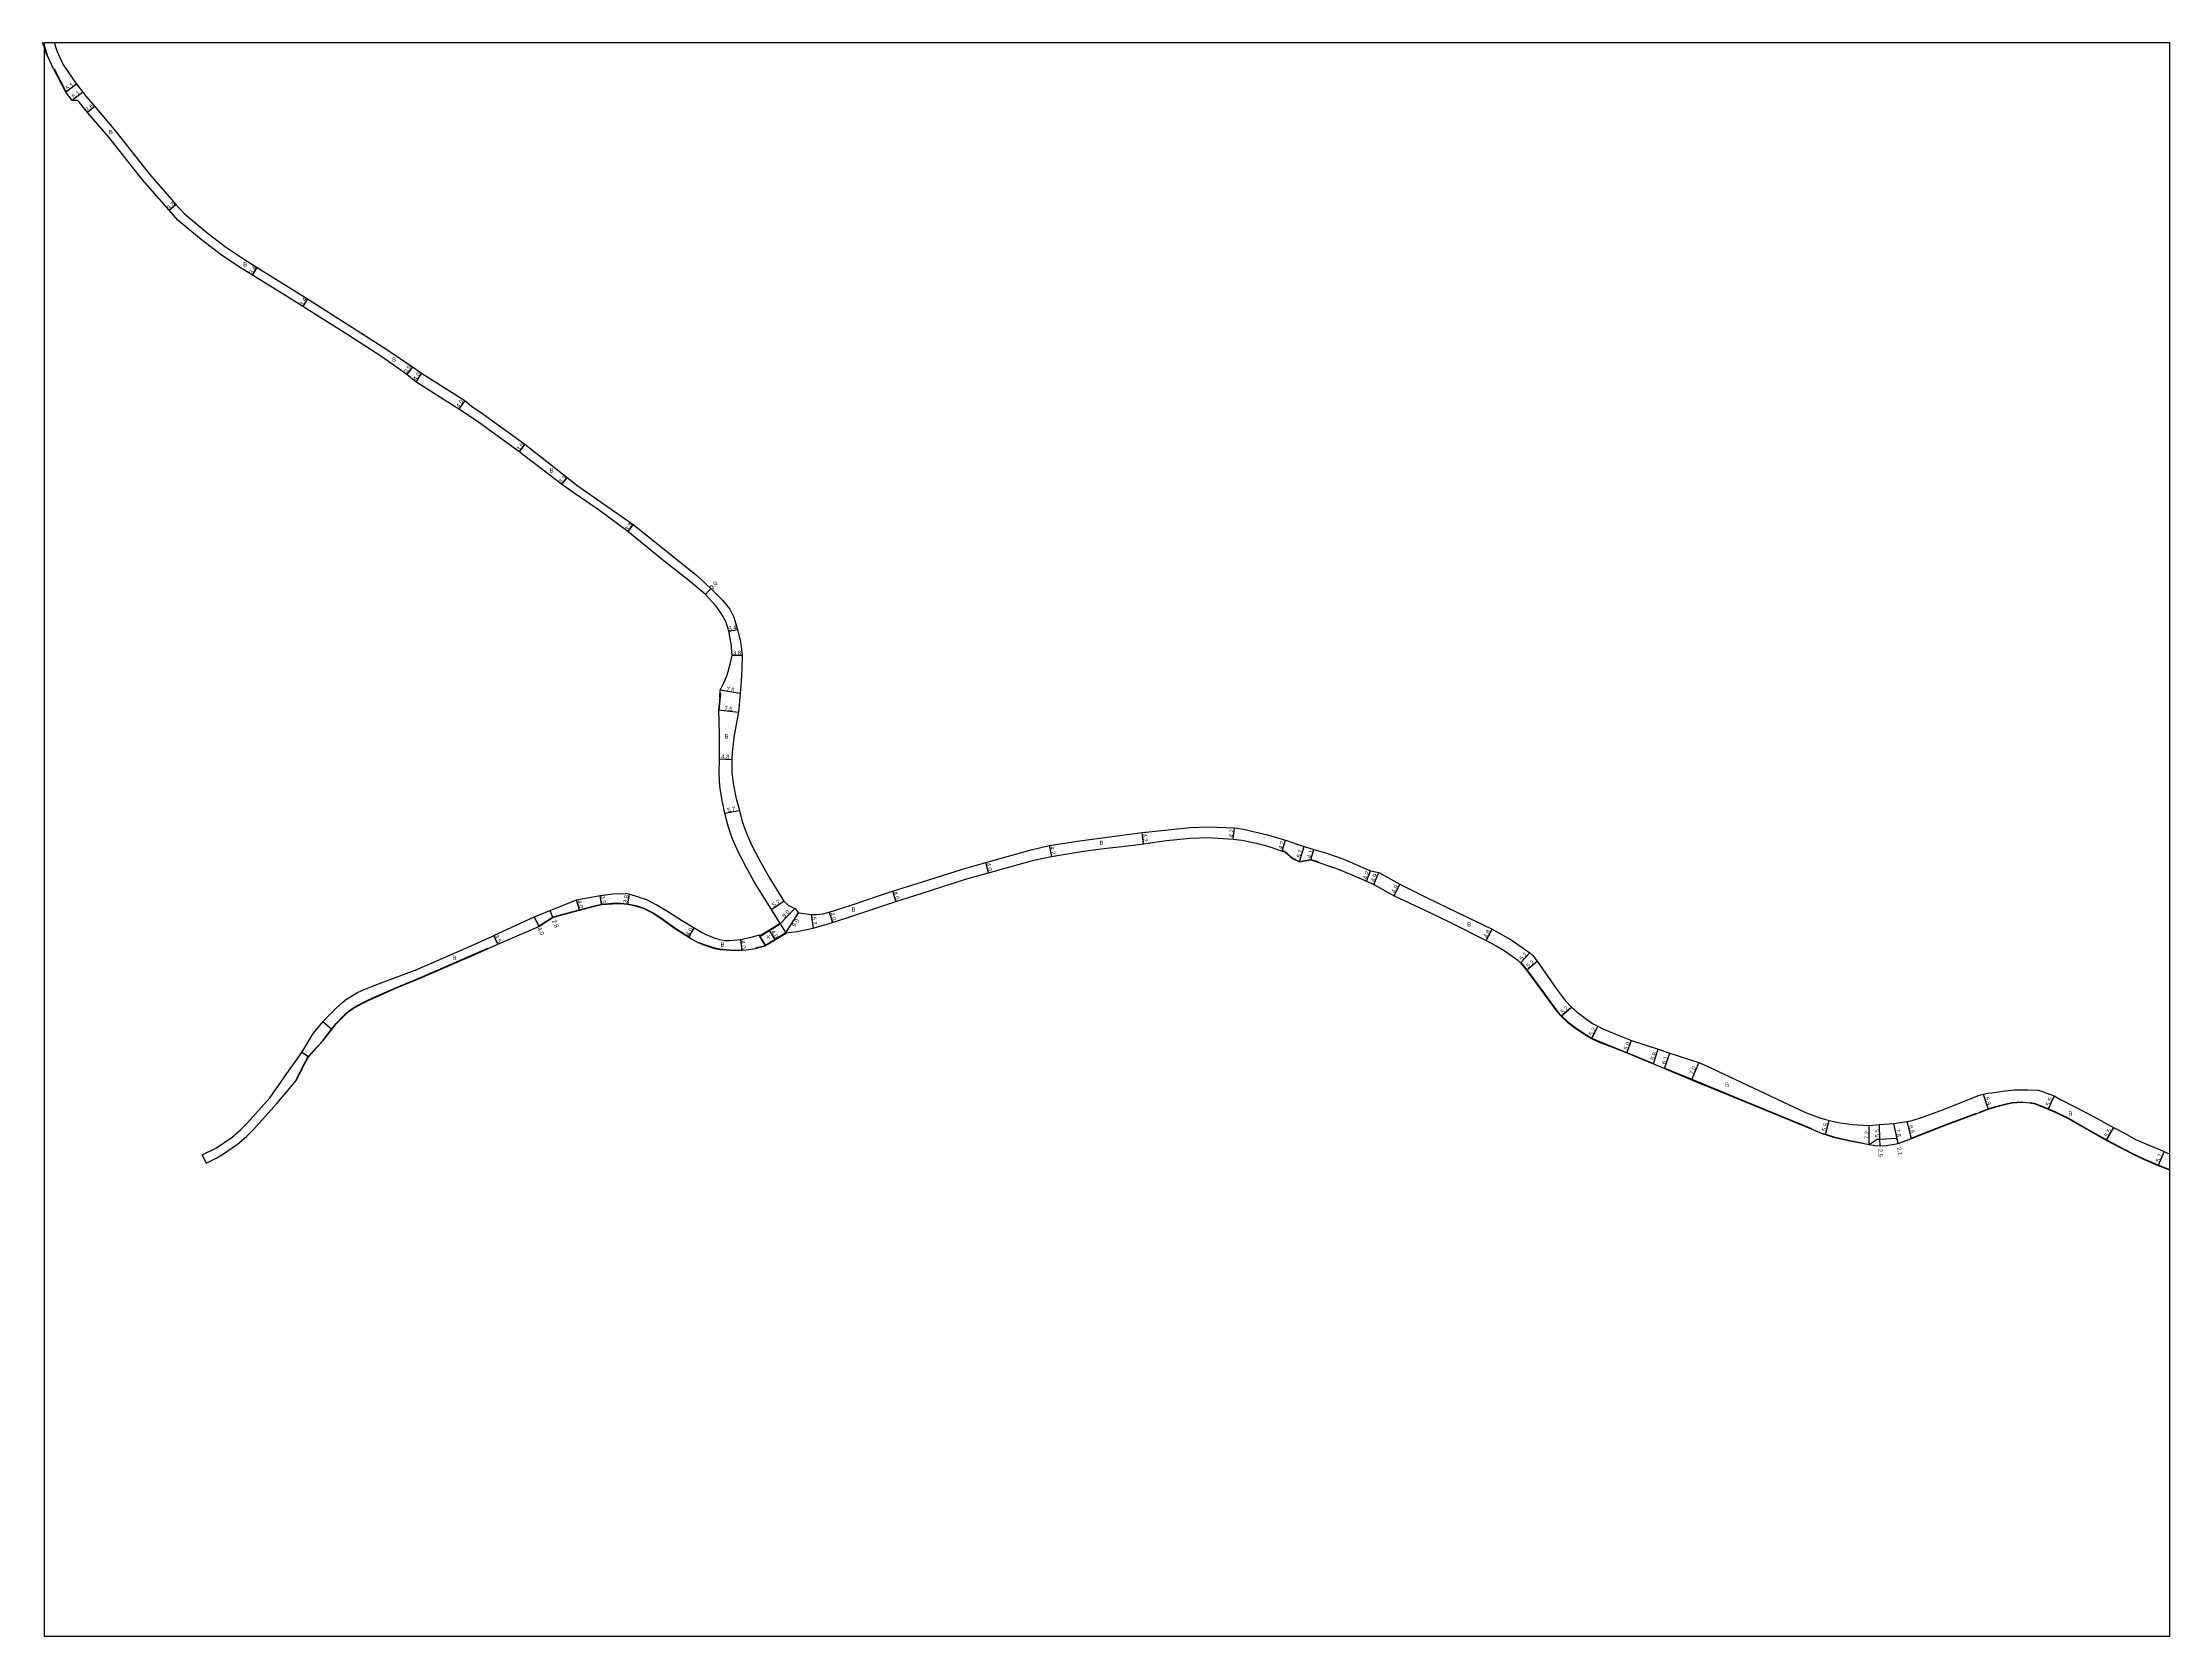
# Model space of a CAD drawing. Header units: metres. Extents: x -16000 to -12000, y -105000 to -102000.
# Drawn here: x -13601 to -12800, y -102600 to -102000 of the extents above; entities that cross this region are included whole.
import ezdxf

# ---------------------------------------------------------------- set-up
doc = ezdxf.new("R2010")
doc.units = ezdxf.units.M
doc.header["$LTSCALE"] = 2.5
for name, color, linetype in [('図郭', 7, 'Continuous'), ('幅員', 7, 'Continuous'), ('歩道・分離帯・安全施設', 7, 'Continuous'), ('舗装', 7, 'Continuous'), ('道路', 7, 'Continuous')]:
    doc.layers.add(name, color=color, linetype=linetype)
doc.styles.get("Standard").update_dxf_attribs({"font": ''})
doc.styles.get('Standard').set_extended_font_data('@MS PGothic')

msp = doc.modelspace()

# ---------------------------------------------------------------- linework, layer by layer
at = {"layer": '図郭'}
msp.add_lwpolyline([(-13600, -102000), (-12800, -102000), (-12800, -102600), (-13600, -102600)], close=True, dxfattribs=at)
at = {"layer": '幅員'}
for points in [[(-13587.9, -102015.62), (-13591.94, -102018.72)], [(-13585.57, -102018.65), (-13589.57, -102021.82)], [(-13581.05, -102024.06), (-13583.8, -102026.39)], [(-13552.97, -102063.16), (-13550.5, -102060.98)], [(-13521.67, -102087.55), (-13519.88, -102084.66)], [(-13500.92, -102096.5), (-13502.73, -102099.38)], [(-13461.44, -102122.08), (-13463.51, -102124.9)], [(-13457.98, -102124.42), (-13460.22, -102127.74)], [(-13441.72, -102134.7), (-13443.93, -102138.03)], [(-13419.07, -102151.2), (-13421.27, -102154.06)], [(-13403.2, -102163.71), (-13405.29, -102166.27)], [(-13378.38, -102181.39), (-13380.32, -102184.06)], [(-13351.1, -102207.73), (-13349.08, -102205.51)], [(-13342.37, -102221.6), (-13339.03, -102220.96)], [(-13341.12, -102230.58), (-13337.32, -102230.63)], [(-13338.06, -102245.09), (-13345.54, -102243.75)], [(-13346.27, -102251.15), (-13338.72, -102252.03)], [(-13346.03, -102269.62), (-13341.24, -102269.91)], [(-13343.97, -102290.1), (-13338.37, -102289.03)], [(-13152.47, -102299.83), (-13151.93, -102295.67)], [(-13221.76, -102302.29), (-13220.81, -102306.38)], [(-13186.25, -102301.59), (-13186.75, -102297.42)], [(-13134, -102304.33), (-13132.81, -102300.3)], [(-13127.55, -102308.4), (-13125.72, -102302.59)], [(-13123.28, -102307.66), (-13122.1, -102303.73)], [(-13244.6, -102312.5), (-13245.64, -102308.63)], [(-13102.32, -102315.7), (-13100.81, -102311.78)], [(-13280.68, -102319.51), (-13279.47, -102323.32)], [(-13099.55, -102316.95), (-13097.67, -102312.42)], [(-13091.88, -102321.18), (-13089.71, -102316.78)], [(-13408.56, -102329.35), (-13409.63, -102326.76)], [(-13398.56, -102326.61), (-13399.65, -102322.76)], [(-13390.21, -102324.53), (-13390.75, -102321.07)], [(-13379.89, -102320.64), (-13380.54, -102324.38)], [(-13326.41, -102326.29), (-13321.62, -102323.2)], [(-13323, -102331.75), (-13317.5, -102325.95)], [(-13320.91, -102335.16), (-13316.12, -102327.55)], [(-13304.52, -102327.4), (-13303.28, -102331.21)], [(-13415.59, -102329.11), (-13413.89, -102332.73)], [(-13357.45, -102336.81), (-13355.35, -102333.4)], [(-13327.1, -102334.27), (-13325.01, -102337.68)], [(-13311.36, -102328.2), (-13310.57, -102333.34)], [(-13057.19, -102338), (-13055.01, -102333.72)], [(-13429.33, -102339.4), (-13430.76, -102336.2)], [(-13338, -102337.76), (-13337.47, -102341.72)], [(-13044.34, -102346.44), (-13040.78, -102342.65)], [(-13042.07, -102349.13), (-13038.06, -102345.82)], [(-13029.02, -102366.49), (-13025.1, -102363.08)], [(-13491.84, -102371.49), (-13495.23, -102368.68)], [(-13015.18, -102370.32), (-13017.57, -102374.94)], [(-13004.32, -102380.3), (-13002.5, -102375.64)], [(-13500.62, -102381.81), (-13503.12, -102380.16)], [(-12994.26, -102384.48), (-12992.44, -102378.98)], [(-12990.15, -102386.16), (-12988.1, -102380.42)], [(-12977.2, -102383.97), (-12979.92, -102390.42)], [(-12870.11, -102395.92), (-12868.24, -102401.52)], [(-12843.37, -102396.54), (-12845.63, -102401.55)], [(-12929.53, -102411.05), (-12928.08, -102405.75)], [(-12913.07, -102414.83), (-12913.01, -102407.63)], [(-12908.97, -102412.81), (-12909.12, -102407.31)], [(-12902.14, -102414.49), (-12903.73, -102406.86)], [(-12897.16, -102412.58), (-12898.79, -102406.19)], [(-12908.89, -102415.31), (-12908.97, -102412.81)], [(-12902.14, -102414.49), (-12902.57, -102412.44)], [(-12821.07, -102408.4), (-12823.79, -102413.18)], [(-12801.96, -102417.49), (-12804.22, -102422.73)]]:
    msp.add_lwpolyline(points, dxfattribs=at)
at = {"layer": '歩道・分離帯・安全施設'}
for points in [[(-13600.53, -102000), (-13600, -102001.49)], [(-13600, -102001.49), (-13598.89, -102004.59), (-13598.82, -102004.73)], [(-13596.39, -102009.82), (-13596.33, -102009.95), (-13591.81, -102018.65)], [(-13345.57, -102246.43), (-13346.12, -102251.16)], [(-13345.48, -102245.07), (-13345.57, -102246.41)], [(-13133.95, -102304.19), (-13133.04, -102304.57), (-13132.22, -102305.14), (-13130.28, -102306.91), (-13127.57, -102308.23)], [(-13126.69, -102308.1), (-13123.27, -102307.5), (-13120.55, -102308.32)], [(-13413.96, -102332.6), (-13409.26, -102329.56), (-13408.62, -102329.21), (-13407.08, -102328.68), (-13400.97, -102327.12), (-13398.6, -102326.47), (-13392.94, -102324.95), (-13390.23, -102324.38), (-13386.11, -102324.02), (-13383.08, -102324), (-13380.52, -102324.23), (-13377.39, -102324.89), (-13374.3, -102325.89), (-13371.05, -102327.53), (-13367.74, -102329.58), (-13362.31, -102333.44), (-13357.37, -102336.68), (-13356.77, -102337.05)], [(-13505.18, -102390.46), (-13502.06, -102384.31), (-13500.74, -102381.72), (-13495.22, -102375.75), (-13491.96, -102371.4), (-13490.21, -102369.27), (-13486.91, -102365.91), (-13485.35, -102364.52), (-13483.44, -102363.24), (-13480.24, -102361.44), (-13478.44, -102360.59), (-13474.98, -102359.03), (-13467.48, -102355.7), (-13458.6, -102352.09), (-13438.01, -102343.1), (-13433.05, -102340.89)], [(-13353.43, -102338.78), (-13352, -102339.38), (-13347.64, -102340.83), (-13345.67, -102341.21), (-13343.29, -102341.43), (-13339.92, -102341.61), (-13337.48, -102341.57), (-13336.69, -102341.5)], [(-13332.35, -102340.82), (-13330.65, -102340.4), (-13328.99, -102340.01)], [(-13044.24, -102346.33), (-13044.23, -102346.34), (-13041.95, -102349.04), (-13034.9, -102358.66), (-13030.51, -102364.6), (-13028.92, -102366.39), (-13026.49, -102368.6), (-13023.4, -102371.06), (-13019.39, -102373.71), (-13017.51, -102374.8), (-13014.6, -102376.09), (-13009.24, -102378.17), (-13004.26, -102380.16), (-12994.21, -102384.34)], [(-12990.1, -102386.02), (-12979.86, -102390.28), (-12959.23, -102398.75), (-12934.81, -102408.78)], [(-12871.54, -102402.59), (-12868.29, -102401.38), (-12865.43, -102400.48), (-12861.47, -102399.49), (-12859.29, -102399.01), (-12857.39, -102398.83), (-12855.19, -102398.78)], [(-12852.49, -102399), (-12850.54, -102399.38), (-12845.58, -102401.41), (-12842.94, -102402.55), (-12837.79, -102405.08), (-12831.08, -102408.88), (-12823.72, -102413.05), (-12814.39, -102417.89), (-12809.68, -102420.16), (-12804.17, -102422.59), (-12800, -102424.2)], [(-12897.22, -102412.44), (-12884.41, -102407.43), (-12872.59, -102402.98)], [(-12930.38, -102410.61), (-12929.49, -102410.91), (-12926.4, -102411.89), (-12924.23, -102412.45), (-12920.35, -102413.28), (-12915.81, -102414.17)], [(-12913.07, -102414.83), (-12910.08, -102412.86), (-12908.97, -102412.81), (-12906.85, -102412.73), (-12902.57, -102412.44), (-12902.14, -102414.49)]]:
    msp.add_lwpolyline(points, dxfattribs=at)
at = {"layer": '舗装'}
for points in [[(-13323, -102331.75), (-13320.91, -102335.16)], [(-13330.67, -102336.46), (-13328.58, -102339.87)]]:
    msp.add_lwpolyline(points, dxfattribs=at)
at = {"layer": '道路'}
for points in [[(-13600, -102001.93), (-13600.69, -102000)], [(-13598.96, -102004.8), (-13599.03, -102004.65), (-13600, -102001.93)], [(-13591.94, -102018.72), (-13596.47, -102010.02), (-13596.53, -102009.89), (-13598.96, -102004.8)], [(-13596.35, -102000), (-13595.28, -102003.13), (-13593.01, -102008.13), (-13587.9, -102015.62), (-13585.57, -102018.65), (-13584.35, -102020.15), (-13581.05, -102024.06), (-13573.12, -102033.44), (-13560.44, -102049.56), (-13550.5, -102060.98), (-13547.35, -102064.39), (-13539.49, -102071.05), (-13531.84, -102076.91), (-13524.65, -102081.7), (-13519.88, -102084.66), (-13507.02, -102092.65), (-13500.92, -102096.5), (-13483.95, -102107.21), (-13471.1, -102115.53), (-13461.44, -102122.08), (-13457.98, -102124.42), (-13441.72, -102134.7)], [(-13345.72, -102246.41), (-13345.54, -102243.75), (-13344.31, -102241.27), (-13342.94, -102238.08), (-13341.84, -102234.04), (-13341.12, -102230.58), (-13341.47, -102226.27), (-13342.37, -102221.6), (-13343.5, -102217.99), (-13345.06, -102215.08), (-13347.26, -102212), (-13351.1, -102207.73), (-13356.71, -102203.04), (-13366.69, -102195.26), (-13380.32, -102184.06), (-13391.57, -102175.77), (-13400.94, -102169.41), (-13405.29, -102166.27), (-13421.27, -102154.06), (-13436.63, -102142.87), (-13443.93, -102138.03), (-13460.22, -102127.74), (-13463.51, -102124.9), (-13472.98, -102118.37), (-13485.79, -102110.07), (-13502.73, -102099.38), (-13508.82, -102095.53), (-13521.67, -102087.55), (-13526.49, -102084.56), (-13533.81, -102079.68), (-13541.62, -102073.7), (-13549.74, -102066.82), (-13552.97, -102063.16), (-13563.05, -102051.74), (-13575.76, -102035.59), (-13583.8, -102026.39), (-13586.81, -102022.55), (-13587.3, -102022.04), (-13587.57, -102021.85), (-13587.95, -102021.79), (-13588.58, -102021.78), (-13589.57, -102021.82), (-13591.94, -102018.72)], [(-13441.72, -102134.7), (-13439.24, -102136.92), (-13434.98, -102139.74), (-13419.07, -102151.2), (-13403.2, -102163.71), (-13399.54, -102166.59), (-13389.51, -102173.62), (-13378.38, -102181.39), (-13364.08, -102192.9), (-13354.42, -102200.67), (-13349.08, -102205.51), (-13344.76, -102209.86), (-13341.9, -102213.25), (-13340.41, -102216.32), (-13339.03, -102220.96), (-13337.96, -102225.53), (-13337.32, -102230.63), (-13337.48, -102235.5), (-13337.72, -102240.49), (-13338.06, -102245.09), (-13338.18, -102246.41)], [(-13345.72, -102246.41), (-13346.27, -102251.15), (-13346.01, -102260.52), (-13346.03, -102269.62), (-13346.15, -102275.1), (-13345.79, -102280.1), (-13344.81, -102286), (-13343.97, -102290.1), (-13342.71, -102294.87), (-13341.17, -102299.42), (-13338.85, -102304.79), (-13336.09, -102309.99), (-13332.23, -102316.95), (-13326.41, -102326.29), (-13323.11, -102331.58), (-13323, -102331.75), (-13330.67, -102336.46), (-13330.78, -102336.29), (-13330.93, -102336.03), (-13333.05, -102336.65), (-13336.64, -102337.52), (-13338, -102337.76), (-13339.19, -102337.92), (-13342.03, -102338.13), (-13343.83, -102338.09), (-13345.75, -102337.79), (-13347.38, -102337.31), (-13349.59, -102336.45), (-13352.6, -102334.95), (-13355.35, -102333.4), (-13360.15, -102330.54), (-13365.99, -102326.72), (-13369.67, -102324.61), (-13373.26, -102322.77), (-13376.31, -102321.73), (-13379.89, -102320.64), (-13381.21, -102320.37)], [(-13338.18, -102246.41), (-13338.72, -102252.03), (-13340.28, -102260.78), (-13341.02, -102267.22), (-13341.24, -102269.91), (-13341.22, -102274.57), (-13340.65, -102278.93), (-13339.67, -102284.04), (-13338.37, -102289.03)], [(-13338.37, -102289.03), (-13337.25, -102293.23), (-13335.84, -102297.38), (-13333.71, -102302.32), (-13331.08, -102307.27), (-13327.32, -102314.06), (-13322.94, -102321.21), (-13321.62, -102323.2)], [(-13285.94, -102321.24), (-13280.68, -102319.51), (-13269.45, -102315.94), (-13254.39, -102311.15), (-13245.64, -102308.63), (-13239.32, -102306.95), (-13228.53, -102303.87), (-13221.76, -102302.29), (-13210.14, -102300.53), (-13186.75, -102297.42), (-13178.07, -102296.43), (-13168.8, -102295.5), (-13161.9, -102295.29), (-13151.93, -102295.67), (-13148.62, -102296.06), (-13142.84, -102297.45), (-13139.6, -102298.29), (-13132.81, -102300.3), (-13125.72, -102302.59), (-13122.1, -102303.73), (-13117.67, -102305.06), (-13113.33, -102306.53), (-13110.53, -102307.58), (-13104.54, -102310.15), (-13100.81, -102311.78), (-13097.67, -102312.42), (-13089.71, -102316.78), (-13079.17, -102322.13), (-13068.29, -102327.35), (-13055.01, -102333.72), (-13050.67, -102336.12), (-13047.44, -102338.06), (-13040.78, -102342.65), (-13039.72, -102343.68), (-13038.06, -102345.82), (-13030.86, -102356.07), (-13027.46, -102360.61), (-13025.1, -102363.08), (-13023.01, -102364.95), (-13020.49, -102366.92), (-13017.16, -102369.26), (-13015.18, -102370.32), (-13013.25, -102371.29), (-13007.58, -102373.65), (-13002.5, -102375.64), (-12992.44, -102378.98), (-12988.1, -102380.42), (-12977.2, -102383.97), (-12974.03, -102385.3), (-12956.71, -102393.49), (-12937.02, -102402.72), (-12931.64, -102404.77)], [(-13328.48, -102340.04), (-13328.58, -102339.87), (-13320.91, -102335.16), (-13316.58, -102334.68), (-13310.57, -102333.34), (-13303.28, -102331.21), (-13294.96, -102328.51), (-13279.47, -102323.32), (-13269.87, -102320.27), (-13253.22, -102314.97), (-13244.6, -102312.5), (-13238.25, -102310.8), (-13227.53, -102307.75), (-13220.81, -102306.38), (-13209.58, -102304.49), (-13203.26, -102303.7), (-13191.18, -102302.2), (-13186.25, -102301.59), (-13177.63, -102300.4), (-13168.54, -102299.49), (-13161.84, -102299.29), (-13152.47, -102299.83), (-13149.15, -102300.21), (-13143.73, -102301.35), (-13142.26, -102301.73), (-13140.69, -102302.14), (-13138.25, -102302.94), (-13134, -102304.33), (-13133.11, -102304.7), (-13132.32, -102305.26), (-13130.37, -102307.04), (-13127.55, -102308.4), (-13123.28, -102307.66), (-13120.59, -102308.47)], [(-13120.59, -102308.47), (-13114.71, -102310.58), (-13112.52, -102311.28), (-13106.27, -102313.98), (-13102.32, -102315.7), (-13099.55, -102316.95), (-13091.88, -102321.18)], [(-13432.11, -102336.8), (-13430.76, -102336.2), (-13415.59, -102329.11), (-13409.63, -102326.76), (-13399.65, -102322.76), (-13390.75, -102321.07), (-13386.03, -102320.41), (-13381.21, -102320.37)], [(-13429.33, -102339.4), (-13413.89, -102332.73), (-13409.18, -102329.69), (-13408.56, -102329.35), (-13407.04, -102328.82), (-13400.93, -102327.26), (-13398.56, -102326.61), (-13392.91, -102325.09), (-13390.21, -102324.53), (-13386.1, -102324.17), (-13383.09, -102324.15), (-13380.54, -102324.38), (-13377.43, -102325.03), (-13374.35, -102326.03), (-13371.12, -102327.66), (-13367.83, -102329.71), (-13362.39, -102333.57), (-13357.45, -102336.81), (-13356.43, -102337.43)], [(-13321.62, -102323.2), (-13319.96, -102324.68), (-13317.5, -102325.95), (-13316.12, -102327.55)], [(-13316.12, -102327.55), (-13315.03, -102327.78), (-13311.36, -102328.2), (-13309.32, -102328.25), (-13306.91, -102327.96), (-13304.52, -102327.4), (-13296.22, -102324.72), (-13290.42, -102322.75), (-13285.94, -102321.24)], [(-13091.88, -102321.18), (-13080.59, -102326.48), (-13070.95, -102331.16), (-13057.19, -102338), (-13053.42, -102339.97), (-13050.45, -102341.74), (-13045.36, -102345.38), (-13044.34, -102346.44), (-13042.07, -102349.13), (-13035.02, -102358.75), (-13030.63, -102364.69), (-13029.02, -102366.49), (-13026.58, -102368.72), (-13023.49, -102371.18), (-13019.47, -102373.84), (-13017.57, -102374.94), (-13014.66, -102376.23), (-13009.29, -102378.31), (-13004.32, -102380.3), (-12994.26, -102384.48), (-12990.15, -102386.16)], [(-13539.05, -102421.81), (-13535.02, -102419.87), (-13532.52, -102418.36), (-13527.32, -102414.72), (-13523.92, -102411.79), (-13521.23, -102409.13), (-13512.44, -102399.41), (-13508.95, -102395.25), (-13505.15, -102390.73), (-13501.93, -102384.38), (-13500.62, -102381.81), (-13495.11, -102375.85), (-13491.84, -102371.49), (-13490.1, -102369.37), (-13486.81, -102366.01), (-13485.26, -102364.63), (-13483.37, -102363.37), (-13480.17, -102361.58), (-13478.37, -102360.73), (-13474.92, -102359.17), (-13467.42, -102355.83), (-13458.54, -102352.23), (-13437.94, -102343.24), (-13432.98, -102341.03), (-13429.33, -102339.4)], [(-13468.79, -102352.29), (-13459.83, -102348.97), (-13439.3, -102340.01), (-13434.05, -102337.67), (-13432.11, -102336.8)], [(-13356.43, -102337.43), (-13353.9, -102338.74), (-13352.06, -102339.52), (-13347.68, -102340.97), (-13345.69, -102341.36), (-13343.3, -102341.58), (-13339.92, -102341.76), (-13337.47, -102341.72), (-13335.84, -102341.58)], [(-13335.84, -102341.58), (-13332.31, -102340.97), (-13330.61, -102340.55), (-13328.48, -102340.04)], [(-13540.57, -102418.66), (-13535.17, -102416.05), (-13529.29, -102412.02), (-13526.21, -102409.29), (-13523.76, -102406.96), (-13515.17, -102397.2), (-13512.06, -102393), (-13508.68, -102388.1), (-13503.12, -102380.16), (-13498.77, -102373.07), (-13498.07, -102372.17), (-13495.23, -102368.68), (-13493.19, -102366.47), (-13490.09, -102363.49), (-13487.69, -102361.21), (-13486.61, -102360.36), (-13482.31, -102357.78), (-13480.23, -102356.74), (-13477.08, -102355.45), (-13472.16, -102353.57), (-13468.79, -102352.29)], [(-12990.15, -102386.16), (-12979.92, -102390.42), (-12959.29, -102398.89), (-12934.83, -102408.93), (-12930.72, -102410.65)], [(-12931.64, -102404.77), (-12928.08, -102405.75), (-12923.94, -102406.66), (-12919.46, -102407.33), (-12913.01, -102407.63), (-12909.12, -102407.31), (-12903.73, -102406.86), (-12898.79, -102406.19), (-12896.9, -102405.83), (-12893.69, -102404.82), (-12886.1, -102401.96), (-12875.23, -102397.78), (-12871.87, -102396.39)], [(-12872.54, -102403.12), (-12871.49, -102402.73), (-12868.24, -102401.52), (-12865.39, -102400.63), (-12861.43, -102399.64), (-12859.27, -102399.16), (-12857.38, -102398.98), (-12855.18, -102398.93), (-12852.52, -102399.15)], [(-12871.87, -102396.39), (-12870.11, -102395.92), (-12868.32, -102395.54)], [(-12868.32, -102395.54), (-12866.84, -102395.3), (-12862.9, -102394.71), (-12858.36, -102394.28), (-12854.37, -102394.2), (-12853.18, -102394.29), (-12849.46, -102394.33)], [(-12852.52, -102399.15), (-12850.59, -102399.52), (-12845.63, -102401.55), (-12843, -102402.69), (-12837.86, -102405.21), (-12831.15, -102409.01), (-12823.79, -102413.18), (-12814.45, -102418.03), (-12809.74, -102420.3), (-12804.22, -102422.73), (-12800, -102424.36)], [(-12849.46, -102394.33), (-12847.86, -102394.88), (-12843.37, -102396.54), (-12840.99, -102397.81), (-12835.66, -102400.61), (-12828.31, -102404.45), (-12821.07, -102408.4), (-12816.97, -102410.57), (-12812.75, -102412.99)], [(-12930.72, -102410.65), (-12929.53, -102411.05), (-12926.44, -102412.04), (-12924.27, -102412.6), (-12920.38, -102413.43), (-12915.56, -102414.37), (-12913.07, -102414.83), (-12910.81, -102415.22), (-12908.89, -102415.31), (-12906.65, -102415.21), (-12902.14, -102414.49), (-12897.16, -102412.58), (-12884.36, -102407.57), (-12872.54, -102403.12)], [(-12812.75, -102412.99), (-12807.34, -102415.21), (-12801.96, -102417.49), (-12800.68, -102418.04), (-12800, -102418.25)], [(-13540.57, -102418.66), (-13539.05, -102421.81)]]:
    msp.add_lwpolyline(points, dxfattribs=at)
for points in [[(-13323.11, -102331.58), (-13323, -102331.75), (-13330.67, -102336.46), (-13330.78, -102336.29)], [(-13323, -102331.75), (-13320.91, -102335.16), (-13328.58, -102339.87), (-13330.67, -102336.46)], [(-13320.8, -102335.33), (-13328.48, -102340.04), (-13328.58, -102339.87), (-13320.91, -102335.16)]]:
    msp.add_lwpolyline(points, close=True, dxfattribs=at)

# ---------------------------------------------------------------- texts
at = {"layer": '幅員'}
for s, rotation, p in [('5.1', 37.45238, (-13591.25, -102018.06)), ('5.1', 38.38522, (-13588.89, -102021.15)), ('3.6', 40.19856, (-13583.71, -102026.18)), ('3.3', 41.44219, (-13553, -102063.05)), ('3.4', 58.1508, (-13521.7, -102087.41)), ('3.4', 57.73403, (-13502.76, -102099.24)), ('3.5', 53.71165, (-13463.51, -102124.72)), ('4.0', 55.88121, (-13460.08, -102127.35)), ('4.0', 56.51294, (-13443.79, -102137.64)), ('3.6', 52.44577, (-13421.22, -102153.84)), ('3.3', 50.83499, (-13405.33, -102166.16)), ('3.3', 53.84169, (-13380.37, -102183.96)), ('3.0', 47.66588, (-13348.47, -102205.95)), ('3.4', 10.93457, (-13342.29, -102221.49)), ('3.8', 359.13663, (-13340.82, -102230.48)), ('7.6', 349.83787, (-13343.36, -102244.04)), ('7.6', 353.34048, (-13344.08, -102251.31)), ('4.8', 356.48865, (-13345.23, -102269.57)), ('5.7', 10.81108, (-13342.76, -102289.77)), ('4.2', 283.12129, (-13221.55, -102302.76)), ('4.2', 276.77149, (-13186.59, -102297.9)), ('4.2', 82.56514, (-13152.51, -102299.32)), ('4.2', 73.55426, (-13133.95, -102303.82)), ('4.0', 284.93866, (-13245.44, -102308.99)), ('6.1', 72.4749, (-13127.21, -102306.99)), ('4.1', 73.23233, (-13123.24, -102307.2)), ('4.0', 287.63947, (-13280.46, -102319.86)), ('4.2', 68.81172, (-13102.24, -102315.19)), ('4.9', 67.32906, (-13099.32, -102316.12)), ('4.9', 63.80234, (-13091.59, -102320.37)), ('4.0', 285.77845, (-13399.44, -102323.12)), ('3.5', 278.91341, (-13390.63, -102321.2)), ('3.8', 80.07441, (-13380.59, -102324.07)), ('5.7', 32.75769, (-13325.42, -102325.53)), ('8.0', 46.52166, (-13321.33, -102329.63)), ('4.0', 287.95483, (-13304.3, -102327.75)), ('3.5', 294.04475, (-13430.61, -102336.3)), ('4.0', 295.13181, (-13414.45, -102333.44)), ('2.8', 292.35183, (-13408.92, -102330.58)), ('4.0', 58.32149, (-13357.33, -102336.41)), ('4.0', 301.51486, (-13326.53, -102334.72)), ('9.0', 57.83558, (-13317.41, -102333.08)), ('5.2', 278.75692, (-13311.11, -102329.17)), ('4.8', 62.94524, (-13056.92, -102337.24)), ('4.0', 277.63402, (-13337.85, -102338.14)), ('5.2', 46.8155, (-13043.73, -102345.65)), ('5.2', 39.59561, (-13041.36, -102348.42)), ('5.2', 41.10466, (-13028.34, -102365.76)), ('5.2', 62.58238, (-13017.2, -102374)), ('5.0', 68.59994, (-13004.08, -102379.42)), ('5.8', 71.65856, (-12993.95, -102383.22)), ('6.1', 70.29034, (-12989.76, -102384.76)), ('7.0', 67.1334, (-12979.27, -102388.63)), ('5.9', 288.40712, (-12869.58, -102397.17)), ('5.5', 65.7468, (-12845.25, -102400.46)), ('5.5', 74.7259, (-12929.33, -102409.92)), ('6.6', 284.23227, (-12898.27, -102407.81)), ('7.2', 89.4606, (-12913.15, -102412.83)), ('5.5', 91.55441, (-12909.19, -102412.13)), ('7.8', 281.74912, (-12903.16, -102409.09)), ('2.1', 281.74912, (-12902.65, -102415.98)), ('5.5', 60.37914, (-12823.31, -102412.13)), ('2.5', 271.84731, (-12909.65, -102416.48)), ('5.7', 66.64509, (-12803.82, -102421.54))]:
    msp.add_text(s, height=1.6, rotation=rotation, dxfattribs=at).set_placement(p)
at = {"layer": '舗装'}
for s, p in [('B', (-13575.69, -102034.48)), ('B', (-13525.16, -102084.38)), ('B', (-13469.12, -102120.12)), ('B', (-13409.78, -102161.86)), ('B', (-13343.95, -102262.03)), ('B', (-13202.77, -102302.09)), ('B', (-13296.13, -102327.18)), ('K', (-13328.08, -102337.49)), ('B', (-13064.38, -102332.81)), ('B', (-13446.4, -102345.29)), ('B', (-13345.47, -102340.29)), ('B', (-12967.29, -102393.09)), ('B', (-12838.03, -102403.96))]:
    msp.add_text(s, height=1.6, dxfattribs=at).set_placement(p)

doc.saveas('drawing.dxf')
